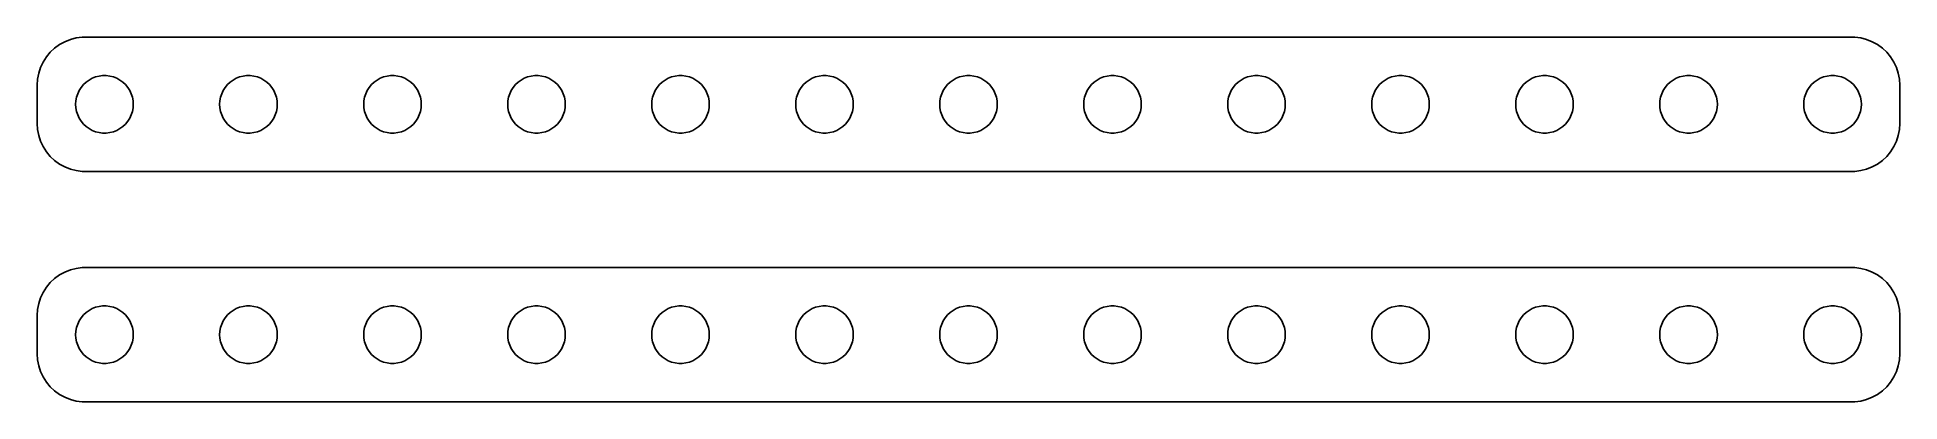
# Model space of a CAD drawing. Header units: metres. Extents: x -97 to 97, y 17 to 55.
import ezdxf

# ---------------------------------------------------------------- set-up
doc = ezdxf.new("R2010")
doc.units = ezdxf.units.M

msp = doc.modelspace()

# ---------------------------------------------------------------- linework, layer by layer
for p, q in [((-94.1289, 54.5241), (-94.6791, 54.2216)), ((-93.5451, 54.7553), (-94.1289, 54.5241)), ((-92.9369, 54.9114), (-93.5451, 54.7553)), ((-92.3139, 54.9901), (-92.9369, 54.9114)), ((92.3139, 54.9901), (-92.3139, 54.9901)), ((92.9369, 54.9114), (92.3139, 54.9901)), ((93.5451, 54.7553), (92.9369, 54.9114)), ((94.1289, 54.5241), (93.5451, 54.7553)), ((94.6791, 54.2216), (94.1289, 54.5241)), ((-96.3815, 52.4088), (-96.6489, 51.8406)), ((-96.0451, 52.9389), (-96.3815, 52.4088)), ((-95.6448, 53.4227), (-96.0451, 52.9389)), ((-95.1871, 53.8526), (-95.6448, 53.4227)), ((-94.6791, 54.2216), (-95.1871, 53.8526)), ((95.1871, 53.8526), (94.6791, 54.2216)), ((95.6448, 53.4227), (95.1871, 53.8526)), ((96.0451, 52.9389), (95.6448, 53.4227)), ((96.3815, 52.4088), (96.0451, 52.9389)), ((96.6489, 51.8406), (96.3815, 52.4088)), ((-96.9606, 50.6267), (-97, 50)), ((-96.8429, 51.2434), (-96.9606, 50.6267)), ((-96.6489, 51.8406), (-96.8429, 51.2434)), ((-91.9123, 50.3115), (-91.6075, 50.533)), ((-91.6075, 50.533), (-91.2773, 50.7145)), ((-91.2773, 50.7145), (-90.927, 50.8532)), ((-90.927, 50.8532), (-90.5621, 50.9469)), ((-90.5621, 50.9469), (-90.1884, 50.9941)), ((-90.1884, 50.9941), (-89.8116, 50.9941)), ((-89.8116, 50.9941), (-89.4379, 50.9469)), ((-89.4379, 50.9469), (-89.073, 50.8532)), ((-89.073, 50.8532), (-88.7227, 50.7145)), ((-88.7227, 50.7145), (-88.3925, 50.533)), ((-88.3925, 50.533), (-88.0877, 50.3115)), ((-76.9123, 50.3115), (-76.6075, 50.533)), ((-76.6075, 50.533), (-76.2773, 50.7145)), ((-76.2773, 50.7145), (-75.927, 50.8532)), ((-75.927, 50.8532), (-75.5621, 50.9469)), ((-75.5621, 50.9469), (-75.1884, 50.9941)), ((-75.1884, 50.9941), (-74.8116, 50.9941)), ((-74.8116, 50.9941), (-74.4379, 50.9469)), ((-74.4379, 50.9469), (-74.073, 50.8532)), ((-74.073, 50.8532), (-73.7227, 50.7145)), ((-73.7227, 50.7145), (-73.3925, 50.533)), ((-73.3925, 50.533), (-73.0877, 50.3115)), ((-61.9123, 50.3115), (-61.6075, 50.533)), ((-61.6075, 50.533), (-61.2773, 50.7145)), ((-61.2773, 50.7145), (-60.927, 50.8532)), ((-60.927, 50.8532), (-60.5621, 50.9469)), ((-60.5621, 50.9469), (-60.1884, 50.9941)), ((-60.1884, 50.9941), (-59.8116, 50.9941)), ((-59.8116, 50.9941), (-59.4379, 50.9469)), ((-59.4379, 50.9469), (-59.0729, 50.8532)), ((-59.0729, 50.8532), (-58.7227, 50.7145)), ((-58.7227, 50.7145), (-58.3925, 50.533)), ((-58.3925, 50.533), (-58.0877, 50.3115)), ((-46.9123, 50.3115), (-46.6075, 50.533)), ((-46.6075, 50.533), (-46.2773, 50.7145)), ((-46.2773, 50.7145), (-45.927, 50.8532)), ((-45.927, 50.8532), (-45.5621, 50.9469)), ((-45.5621, 50.9469), (-45.1884, 50.9941)), ((-45.1884, 50.9941), (-44.8116, 50.9941)), ((-44.8116, 50.9941), (-44.4379, 50.9469)), ((-44.4379, 50.9469), (-44.0729, 50.8532)), ((-44.0729, 50.8532), (-43.7227, 50.7145)), ((-43.7227, 50.7145), (-43.3925, 50.533)), ((-43.3925, 50.533), (-43.0877, 50.3115)), ((-31.9123, 50.3115), (-31.6075, 50.533)), ((-31.6075, 50.533), (-31.2773, 50.7145)), ((-31.2773, 50.7145), (-30.927, 50.8532)), ((-30.927, 50.8532), (-30.5621, 50.9469)), ((-30.5621, 50.9469), (-30.1884, 50.9941)), ((-30.1884, 50.9941), (-29.8116, 50.9941)), ((-29.8116, 50.9941), (-29.4379, 50.9469)), ((-29.4379, 50.9469), (-29.0729, 50.8532)), ((-29.0729, 50.8532), (-28.7227, 50.7145)), ((-28.7227, 50.7145), (-28.3925, 50.533)), ((-28.3925, 50.533), (-28.0877, 50.3115)), ((-16.9123, 50.3115), (-16.6075, 50.533)), ((-16.6075, 50.533), (-16.2773, 50.7145)), ((-16.2773, 50.7145), (-15.927, 50.8532)), ((-15.927, 50.8532), (-15.5621, 50.9469)), ((-15.5621, 50.9469), (-15.1884, 50.9941)), ((-15.1884, 50.9941), (-14.8116, 50.9941)), ((-14.8116, 50.9941), (-14.4379, 50.9469)), ((-14.4379, 50.9469), (-14.0729, 50.8532)), ((-14.0729, 50.8532), (-13.7227, 50.7145)), ((-13.7227, 50.7145), (-13.3925, 50.533)), ((-13.3925, 50.533), (-13.0877, 50.3115)), ((-1.91226, 50.3115), (-1.60747, 50.533)), ((-1.60747, 50.533), (-1.27733, 50.7145)), ((-1.27733, 50.7145), (-0.92705, 50.8532)), ((-0.92705, 50.8532), (-0.56213, 50.9469)), ((-0.56213, 50.9469), (-0.18837, 50.9941)), ((-0.18837, 50.9941), (0.18837, 50.9941)), ((0.18837, 50.9941), (0.56213, 50.9469)), ((0.56213, 50.9469), (0.92705, 50.8532)), ((0.92705, 50.8532), (1.27733, 50.7145)), ((1.27733, 50.7145), (1.60747, 50.533)), ((1.60747, 50.533), (1.91226, 50.3115)), ((13.0877, 50.3115), (13.3925, 50.533)), ((13.3925, 50.533), (13.7227, 50.7145)), ((13.7227, 50.7145), (14.0729, 50.8532)), ((14.0729, 50.8532), (14.4379, 50.9469)), ((14.4379, 50.9469), (14.8116, 50.9941)), ((14.8116, 50.9941), (15.1884, 50.9941)), ((15.1884, 50.9941), (15.5621, 50.9469)), ((15.5621, 50.9469), (15.927, 50.8532)), ((15.927, 50.8532), (16.2773, 50.7145)), ((16.2773, 50.7145), (16.6075, 50.533)), ((16.6075, 50.533), (16.9123, 50.3115)), ((28.0877, 50.3115), (28.3925, 50.533)), ((28.3925, 50.533), (28.7227, 50.7145)), ((28.7227, 50.7145), (29.0729, 50.8532)), ((29.0729, 50.8532), (29.4379, 50.9469)), ((29.4379, 50.9469), (29.8116, 50.9941)), ((29.8116, 50.9941), (30.1884, 50.9941)), ((30.1884, 50.9941), (30.5621, 50.9469)), ((30.5621, 50.9469), (30.927, 50.8532)), ((30.927, 50.8532), (31.2773, 50.7145)), ((31.2773, 50.7145), (31.6075, 50.533)), ((31.6075, 50.533), (31.9123, 50.3115)), ((43.0877, 50.3115), (43.3925, 50.533)), ((43.3925, 50.533), (43.7227, 50.7145)), ((43.7227, 50.7145), (44.0729, 50.8532)), ((44.0729, 50.8532), (44.4379, 50.9469)), ((44.4379, 50.9469), (44.8116, 50.9941)), ((44.8116, 50.9941), (45.1884, 50.9941)), ((45.1884, 50.9941), (45.5621, 50.9469)), ((45.5621, 50.9469), (45.927, 50.8532)), ((45.927, 50.8532), (46.2773, 50.7145)), ((46.2773, 50.7145), (46.6075, 50.533)), ((46.6075, 50.533), (46.9123, 50.3115)), ((58.0877, 50.3115), (58.3925, 50.533)), ((58.3925, 50.533), (58.7227, 50.7145)), ((58.7227, 50.7145), (59.0729, 50.8532)), ((59.0729, 50.8532), (59.4379, 50.9469)), ((59.4379, 50.9469), (59.8116, 50.9941)), ((59.8116, 50.9941), (60.1884, 50.9941)), ((60.1884, 50.9941), (60.5621, 50.9469)), ((60.5621, 50.9469), (60.927, 50.8532)), ((60.927, 50.8532), (61.2773, 50.7145)), ((61.2773, 50.7145), (61.6075, 50.533)), ((61.6075, 50.533), (61.9123, 50.3115)), ((73.0877, 50.3115), (73.3925, 50.533)), ((73.3925, 50.533), (73.7227, 50.7145)), ((73.7227, 50.7145), (74.073, 50.8532)), ((74.073, 50.8532), (74.4379, 50.9469)), ((74.4379, 50.9469), (74.8116, 50.9941)), ((74.8116, 50.9941), (75.1884, 50.9941)), ((75.1884, 50.9941), (75.5621, 50.9469)), ((75.5621, 50.9469), (75.927, 50.8532)), ((75.927, 50.8532), (76.2773, 50.7145)), ((76.2773, 50.7145), (76.6075, 50.533)), ((76.6075, 50.533), (76.9123, 50.3115)), ((88.0877, 50.3115), (88.3925, 50.533)), ((88.3925, 50.533), (88.7227, 50.7145)), ((88.7227, 50.7145), (89.073, 50.8532)), ((89.073, 50.8532), (89.4379, 50.9469)), ((89.4379, 50.9469), (89.8116, 50.9941)), ((89.8116, 50.9941), (90.1884, 50.9941)), ((90.1884, 50.9941), (90.5621, 50.9469)), ((90.5621, 50.9469), (90.927, 50.8532)), ((90.927, 50.8532), (91.2773, 50.7145)), ((91.2773, 50.7145), (91.6075, 50.533)), ((91.6075, 50.533), (91.9123, 50.3115)), ((96.8429, 51.2434), (96.6489, 51.8406)), ((96.9606, 50.6267), (96.8429, 51.2434)), ((97, 50), (96.9606, 50.6267)), ((-97, 50), (-97, 46)), ((-92.9763, 48.376), (-92.9057, 48.7461)), ((-92.9057, 48.7461), (-92.7893, 49.1044)), ((-92.7893, 49.1044), (-92.6289, 49.4453)), ((-92.6289, 49.4453), (-92.427, 49.7634)), ((-92.427, 49.7634), (-92.1869, 50.0536)), ((-92.1869, 50.0536), (-91.9123, 50.3115)), ((-88.0877, 50.3115), (-87.8131, 50.0536)), ((-87.8131, 50.0536), (-87.573, 49.7634)), ((-87.573, 49.7634), (-87.3711, 49.4453)), ((-87.3711, 49.4453), (-87.2107, 49.1044)), ((-87.2107, 49.1044), (-87.0943, 48.7461)), ((-87.0943, 48.7461), (-87.0237, 48.376)), ((-77.9763, 48.376), (-77.9057, 48.7461)), ((-77.9057, 48.7461), (-77.7893, 49.1044)), ((-77.7893, 49.1044), (-77.6289, 49.4453)), ((-77.6289, 49.4453), (-77.427, 49.7634)), ((-77.427, 49.7634), (-77.1869, 50.0536)), ((-77.1869, 50.0536), (-76.9123, 50.3115)), ((-73.0877, 50.3115), (-72.8131, 50.0536)), ((-72.8131, 50.0536), (-72.573, 49.7634)), ((-72.573, 49.7634), (-72.3711, 49.4453)), ((-72.3711, 49.4453), (-72.2107, 49.1044)), ((-72.2107, 49.1044), (-72.0943, 48.7461)), ((-72.0943, 48.7461), (-72.0237, 48.376)), ((-62.9763, 48.376), (-62.9057, 48.7461)), ((-62.9057, 48.7461), (-62.7893, 49.1044)), ((-62.7893, 49.1044), (-62.6289, 49.4453)), ((-62.6289, 49.4453), (-62.427, 49.7634)), ((-62.427, 49.7634), (-62.1869, 50.0536)), ((-62.1869, 50.0536), (-61.9123, 50.3115)), ((-58.0877, 50.3115), (-57.8131, 50.0536)), ((-57.8131, 50.0536), (-57.5729, 49.7634)), ((-57.5729, 49.7634), (-57.3711, 49.4453)), ((-57.3711, 49.4453), (-57.2107, 49.1044)), ((-57.2107, 49.1044), (-57.0942, 48.7461)), ((-57.0942, 48.7461), (-57.0237, 48.376)), ((-47.9763, 48.376), (-47.9057, 48.7461)), ((-47.9057, 48.7461), (-47.7893, 49.1044)), ((-47.7893, 49.1044), (-47.6289, 49.4453)), ((-47.6289, 49.4453), (-47.427, 49.7634)), ((-47.427, 49.7634), (-47.1869, 50.0536)), ((-47.1869, 50.0536), (-46.9123, 50.3115)), ((-43.0877, 50.3115), (-42.8131, 50.0536)), ((-42.8131, 50.0536), (-42.5729, 49.7634)), ((-42.5729, 49.7634), (-42.3711, 49.4453)), ((-42.3711, 49.4453), (-42.2107, 49.1044)), ((-42.2107, 49.1044), (-42.0942, 48.7461)), ((-42.0942, 48.7461), (-42.0237, 48.376)), ((-32.9763, 48.376), (-32.9057, 48.7461)), ((-32.9057, 48.7461), (-32.7893, 49.1044)), ((-32.7893, 49.1044), (-32.6289, 49.4453)), ((-32.6289, 49.4453), (-32.427, 49.7634)), ((-32.427, 49.7634), (-32.1869, 50.0536)), ((-32.1869, 50.0536), (-31.9123, 50.3115)), ((-28.0877, 50.3115), (-27.8131, 50.0536)), ((-27.8131, 50.0536), (-27.5729, 49.7634)), ((-27.5729, 49.7634), (-27.3711, 49.4453)), ((-27.3711, 49.4453), (-27.2107, 49.1044)), ((-27.2107, 49.1044), (-27.0942, 48.7461)), ((-27.0942, 48.7461), (-27.0237, 48.376)), ((-17.9763, 48.376), (-17.9057, 48.7461)), ((-17.9057, 48.7461), (-17.7893, 49.1044)), ((-17.7893, 49.1044), (-17.6289, 49.4453)), ((-17.6289, 49.4453), (-17.427, 49.7634)), ((-17.427, 49.7634), (-17.1869, 50.0536)), ((-17.1869, 50.0536), (-16.9123, 50.3115)), ((-13.0877, 50.3115), (-12.8131, 50.0536)), ((-12.8131, 50.0536), (-12.5729, 49.7634)), ((-12.5729, 49.7634), (-12.3711, 49.4453)), ((-12.3711, 49.4453), (-12.2107, 49.1044)), ((-12.2107, 49.1044), (-12.0942, 48.7461)), ((-12.0942, 48.7461), (-12.0237, 48.376)), ((-2.97633, 48.376), (-2.90575, 48.7461)), ((-2.90575, 48.7461), (-2.78932, 49.1044)), ((-2.78932, 49.1044), (-2.62891, 49.4453)), ((-2.62891, 49.4453), (-2.42705, 49.7634)), ((-2.42705, 49.7634), (-2.1869, 50.0536)), ((-2.1869, 50.0536), (-1.91226, 50.3115)), ((1.91226, 50.3115), (2.1869, 50.0536)), ((2.1869, 50.0536), (2.42705, 49.7634)), ((2.42705, 49.7634), (2.62891, 49.4453)), ((2.62891, 49.4453), (2.78932, 49.1044)), ((2.78932, 49.1044), (2.90575, 48.7461)), ((2.90575, 48.7461), (2.97633, 48.376)), ((12.0237, 48.376), (12.0942, 48.7461)), ((12.0942, 48.7461), (12.2107, 49.1044)), ((12.2107, 49.1044), (12.3711, 49.4453)), ((12.3711, 49.4453), (12.5729, 49.7634)), ((12.5729, 49.7634), (12.8131, 50.0536)), ((12.8131, 50.0536), (13.0877, 50.3115)), ((16.9123, 50.3115), (17.1869, 50.0536)), ((17.1869, 50.0536), (17.427, 49.7634)), ((17.427, 49.7634), (17.6289, 49.4453)), ((17.6289, 49.4453), (17.7893, 49.1044)), ((17.7893, 49.1044), (17.9057, 48.7461)), ((17.9057, 48.7461), (17.9763, 48.376)), ((27.0237, 48.376), (27.0942, 48.7461)), ((27.0942, 48.7461), (27.2107, 49.1044)), ((27.2107, 49.1044), (27.3711, 49.4453)), ((27.3711, 49.4453), (27.5729, 49.7634)), ((27.5729, 49.7634), (27.8131, 50.0536)), ((27.8131, 50.0536), (28.0877, 50.3115)), ((31.9123, 50.3115), (32.1869, 50.0536)), ((32.1869, 50.0536), (32.427, 49.7634)), ((32.427, 49.7634), (32.6289, 49.4453)), ((32.6289, 49.4453), (32.7893, 49.1044)), ((32.7893, 49.1044), (32.9057, 48.7461)), ((32.9057, 48.7461), (32.9763, 48.376)), ((42.0237, 48.376), (42.0942, 48.7461)), ((42.0942, 48.7461), (42.2107, 49.1044)), ((42.2107, 49.1044), (42.3711, 49.4453)), ((42.3711, 49.4453), (42.5729, 49.7634)), ((42.5729, 49.7634), (42.8131, 50.0536)), ((42.8131, 50.0536), (43.0877, 50.3115)), ((46.9123, 50.3115), (47.1869, 50.0536)), ((47.1869, 50.0536), (47.427, 49.7634)), ((47.427, 49.7634), (47.6289, 49.4453)), ((47.6289, 49.4453), (47.7893, 49.1044)), ((47.7893, 49.1044), (47.9057, 48.7461)), ((47.9057, 48.7461), (47.9763, 48.376)), ((57.0237, 48.376), (57.0942, 48.7461)), ((57.0942, 48.7461), (57.2107, 49.1044)), ((57.2107, 49.1044), (57.3711, 49.4453)), ((57.3711, 49.4453), (57.5729, 49.7634)), ((57.5729, 49.7634), (57.8131, 50.0536)), ((57.8131, 50.0536), (58.0877, 50.3115)), ((61.9123, 50.3115), (62.1869, 50.0536)), ((62.1869, 50.0536), (62.427, 49.7634)), ((62.427, 49.7634), (62.6289, 49.4453)), ((62.6289, 49.4453), (62.7893, 49.1044)), ((62.7893, 49.1044), (62.9057, 48.7461)), ((62.9057, 48.7461), (62.9763, 48.376)), ((72.0237, 48.376), (72.0943, 48.7461)), ((72.0943, 48.7461), (72.2107, 49.1044)), ((72.2107, 49.1044), (72.3711, 49.4453)), ((72.3711, 49.4453), (72.573, 49.7634)), ((72.573, 49.7634), (72.8131, 50.0536)), ((72.8131, 50.0536), (73.0877, 50.3115)), ((76.9123, 50.3115), (77.1869, 50.0536)), ((77.1869, 50.0536), (77.427, 49.7634)), ((77.427, 49.7634), (77.6289, 49.4453)), ((77.6289, 49.4453), (77.7893, 49.1044)), ((77.7893, 49.1044), (77.9057, 48.7461)), ((77.9057, 48.7461), (77.9763, 48.376)), ((87.0237, 48.376), (87.0943, 48.7461)), ((87.0943, 48.7461), (87.2107, 49.1044)), ((87.2107, 49.1044), (87.3711, 49.4453)), ((87.3711, 49.4453), (87.573, 49.7634)), ((87.573, 49.7634), (87.8131, 50.0536)), ((87.8131, 50.0536), (88.0877, 50.3115)), ((91.9123, 50.3115), (92.1869, 50.0536)), ((92.1869, 50.0536), (92.427, 49.7634)), ((92.427, 49.7634), (92.6289, 49.4453)), ((92.6289, 49.4453), (92.7893, 49.1044)), ((92.7893, 49.1044), (92.9057, 48.7461)), ((92.9057, 48.7461), (92.9763, 48.376)), ((97, 46), (97, 50)), ((-93, 48), (-92.9763, 48.376)), ((-92.9763, 47.624), (-93, 48)), ((-92.9057, 47.2539), (-92.9763, 47.624)), ((-92.7893, 46.8956), (-92.9057, 47.2539)), ((-92.6289, 46.5547), (-92.7893, 46.8956)), ((-87.2107, 46.8956), (-87.3711, 46.5547)), ((-87.0943, 47.2539), (-87.2107, 46.8956)), ((-87.0237, 47.624), (-87.0943, 47.2539)), ((-87.0237, 48.376), (-87, 48)), ((-87, 48), (-87.0237, 47.624)), ((-78, 48), (-77.9763, 48.376)), ((-77.9763, 47.624), (-78, 48)), ((-77.9057, 47.2539), (-77.9763, 47.624)), ((-77.7893, 46.8956), (-77.9057, 47.2539)), ((-77.6289, 46.5547), (-77.7893, 46.8956)), ((-72.2107, 46.8956), (-72.3711, 46.5547)), ((-72.0943, 47.2539), (-72.2107, 46.8956)), ((-72.0237, 47.624), (-72.0943, 47.2539)), ((-72.0237, 48.376), (-72, 48)), ((-72, 48), (-72.0237, 47.624)), ((-63, 48), (-62.9763, 48.376)), ((-62.9763, 47.624), (-63, 48)), ((-62.9057, 47.2539), (-62.9763, 47.624)), ((-62.7893, 46.8956), (-62.9057, 47.2539)), ((-62.6289, 46.5547), (-62.7893, 46.8956)), ((-57.2107, 46.8956), (-57.3711, 46.5547)), ((-57.0942, 47.2539), (-57.2107, 46.8956)), ((-57.0237, 47.624), (-57.0942, 47.2539)), ((-57.0237, 48.376), (-57, 48)), ((-57, 48), (-57.0237, 47.624)), ((-48, 48), (-47.9763, 48.376)), ((-47.9763, 47.624), (-48, 48)), ((-47.9057, 47.2539), (-47.9763, 47.624)), ((-47.7893, 46.8956), (-47.9057, 47.2539)), ((-47.6289, 46.5547), (-47.7893, 46.8956)), ((-42.2107, 46.8956), (-42.3711, 46.5547)), ((-42.0942, 47.2539), (-42.2107, 46.8956)), ((-42.0237, 47.624), (-42.0942, 47.2539)), ((-42.0237, 48.376), (-42, 48)), ((-42, 48), (-42.0237, 47.624)), ((-33, 48), (-32.9763, 48.376)), ((-32.9763, 47.624), (-33, 48)), ((-32.9057, 47.2539), (-32.9763, 47.624)), ((-32.7893, 46.8956), (-32.9057, 47.2539)), ((-32.6289, 46.5547), (-32.7893, 46.8956)), ((-27.2107, 46.8956), (-27.3711, 46.5547)), ((-27.0942, 47.2539), (-27.2107, 46.8956)), ((-27.0237, 47.624), (-27.0942, 47.2539)), ((-27.0237, 48.376), (-27, 48)), ((-27, 48), (-27.0237, 47.624)), ((-18, 48), (-17.9763, 48.376)), ((-17.9763, 47.624), (-18, 48)), ((-17.9057, 47.2539), (-17.9763, 47.624)), ((-17.7893, 46.8956), (-17.9057, 47.2539)), ((-17.6289, 46.5547), (-17.7893, 46.8956)), ((-12.2107, 46.8956), (-12.3711, 46.5547)), ((-12.0942, 47.2539), (-12.2107, 46.8956)), ((-12.0237, 47.624), (-12.0942, 47.2539)), ((-12.0237, 48.376), (-12, 48)), ((-12, 48), (-12.0237, 47.624)), ((-3, 48), (-2.97633, 48.376)), ((-2.97633, 47.624), (-3, 48)), ((-2.90575, 47.2539), (-2.97633, 47.624)), ((-2.78932, 46.8956), (-2.90575, 47.2539)), ((-2.62891, 46.5547), (-2.78932, 46.8956)), ((2.78932, 46.8956), (2.62891, 46.5547)), ((2.90575, 47.2539), (2.78932, 46.8956)), ((2.97633, 47.624), (2.90575, 47.2539)), ((2.97633, 48.376), (3, 48)), ((3, 48), (2.97633, 47.624)), ((12, 48), (12.0237, 48.376)), ((12.0237, 47.624), (12, 48)), ((12.0942, 47.2539), (12.0237, 47.624)), ((12.2107, 46.8956), (12.0942, 47.2539)), ((12.3711, 46.5547), (12.2107, 46.8956)), ((17.7893, 46.8956), (17.6289, 46.5547)), ((17.9057, 47.2539), (17.7893, 46.8956)), ((17.9763, 47.624), (17.9057, 47.2539)), ((17.9763, 48.376), (18, 48)), ((18, 48), (17.9763, 47.624)), ((27, 48), (27.0237, 48.376)), ((27.0237, 47.624), (27, 48)), ((27.0942, 47.2539), (27.0237, 47.624)), ((27.2107, 46.8956), (27.0942, 47.2539)), ((27.3711, 46.5547), (27.2107, 46.8956)), ((32.7893, 46.8956), (32.6289, 46.5547)), ((32.9057, 47.2539), (32.7893, 46.8956)), ((32.9763, 47.624), (32.9057, 47.2539)), ((32.9763, 48.376), (33, 48)), ((33, 48), (32.9763, 47.624)), ((42, 48), (42.0237, 48.376)), ((42.0237, 47.624), (42, 48)), ((42.0942, 47.2539), (42.0237, 47.624)), ((42.2107, 46.8956), (42.0942, 47.2539)), ((42.3711, 46.5547), (42.2107, 46.8956)), ((47.7893, 46.8956), (47.6289, 46.5547)), ((47.9057, 47.2539), (47.7893, 46.8956)), ((47.9763, 47.624), (47.9057, 47.2539)), ((47.9763, 48.376), (48, 48)), ((48, 48), (47.9763, 47.624)), ((57, 48), (57.0237, 48.376)), ((57.0237, 47.624), (57, 48)), ((57.0942, 47.2539), (57.0237, 47.624)), ((57.2107, 46.8956), (57.0942, 47.2539)), ((57.3711, 46.5547), (57.2107, 46.8956)), ((62.7893, 46.8956), (62.6289, 46.5547)), ((62.9057, 47.2539), (62.7893, 46.8956)), ((62.9763, 47.624), (62.9057, 47.2539)), ((62.9763, 48.376), (63, 48)), ((63, 48), (62.9763, 47.624)), ((72, 48), (72.0237, 48.376)), ((72.0237, 47.624), (72, 48)), ((72.0943, 47.2539), (72.0237, 47.624)), ((72.2107, 46.8956), (72.0943, 47.2539)), ((72.3711, 46.5547), (72.2107, 46.8956)), ((77.7893, 46.8956), (77.6289, 46.5547)), ((77.9057, 47.2539), (77.7893, 46.8956)), ((77.9763, 47.624), (77.9057, 47.2539)), ((77.9763, 48.376), (78, 48)), ((78, 48), (77.9763, 47.624)), ((87, 48), (87.0237, 48.376)), ((87.0237, 47.624), (87, 48)), ((87.0943, 47.2539), (87.0237, 47.624)), ((87.2107, 46.8956), (87.0943, 47.2539)), ((87.3711, 46.5547), (87.2107, 46.8956)), ((92.7893, 46.8956), (92.6289, 46.5547)), ((92.9057, 47.2539), (92.7893, 46.8956)), ((92.9763, 47.624), (92.9057, 47.2539)), ((92.9763, 48.376), (93, 48)), ((93, 48), (92.9763, 47.624)), ((-97, 46), (-96.9606, 45.3733)), ((-96.9606, 45.3733), (-96.8429, 44.7566)), ((-96.8429, 44.7566), (-96.6489, 44.1594)), ((-92.427, 46.2366), (-92.6289, 46.5547)), ((-92.1869, 45.9464), (-92.427, 46.2366)), ((-91.9123, 45.6885), (-92.1869, 45.9464)), ((-91.6075, 45.467), (-91.9123, 45.6885)), ((-91.2773, 45.2855), (-91.6075, 45.467)), ((-90.927, 45.1468), (-91.2773, 45.2855)), ((-90.5621, 45.0531), (-90.927, 45.1468)), ((-90.1884, 45.0059), (-90.5621, 45.0531)), ((-89.8116, 45.0059), (-90.1884, 45.0059)), ((-89.4379, 45.0531), (-89.8116, 45.0059)), ((-89.073, 45.1468), (-89.4379, 45.0531)), ((-88.7227, 45.2855), (-89.073, 45.1468)), ((-88.3925, 45.467), (-88.7227, 45.2855)), ((-88.0877, 45.6885), (-88.3925, 45.467)), ((-87.8131, 45.9464), (-88.0877, 45.6885)), ((-87.573, 46.2366), (-87.8131, 45.9464)), ((-87.3711, 46.5547), (-87.573, 46.2366)), ((-77.427, 46.2366), (-77.6289, 46.5547)), ((-77.1869, 45.9464), (-77.427, 46.2366)), ((-76.9123, 45.6885), (-77.1869, 45.9464)), ((-76.6075, 45.467), (-76.9123, 45.6885)), ((-76.2773, 45.2855), (-76.6075, 45.467)), ((-75.927, 45.1468), (-76.2773, 45.2855)), ((-75.5621, 45.0531), (-75.927, 45.1468)), ((-75.1884, 45.0059), (-75.5621, 45.0531)), ((-74.8116, 45.0059), (-75.1884, 45.0059)), ((-74.4379, 45.0531), (-74.8116, 45.0059)), ((-74.073, 45.1468), (-74.4379, 45.0531)), ((-73.7227, 45.2855), (-74.073, 45.1468)), ((-73.3925, 45.467), (-73.7227, 45.2855)), ((-73.0877, 45.6885), (-73.3925, 45.467)), ((-72.8131, 45.9464), (-73.0877, 45.6885)), ((-72.573, 46.2366), (-72.8131, 45.9464)), ((-72.3711, 46.5547), (-72.573, 46.2366)), ((-62.427, 46.2366), (-62.6289, 46.5547)), ((-62.1869, 45.9464), (-62.427, 46.2366)), ((-61.9123, 45.6885), (-62.1869, 45.9464)), ((-61.6075, 45.467), (-61.9123, 45.6885)), ((-61.2773, 45.2855), (-61.6075, 45.467)), ((-60.927, 45.1468), (-61.2773, 45.2855)), ((-60.5621, 45.0531), (-60.927, 45.1468)), ((-60.1884, 45.0059), (-60.5621, 45.0531)), ((-59.8116, 45.0059), (-60.1884, 45.0059)), ((-59.4379, 45.0531), (-59.8116, 45.0059)), ((-59.0729, 45.1468), (-59.4379, 45.0531)), ((-58.7227, 45.2855), (-59.0729, 45.1468)), ((-58.3925, 45.467), (-58.7227, 45.2855)), ((-58.0877, 45.6885), (-58.3925, 45.467)), ((-57.8131, 45.9464), (-58.0877, 45.6885)), ((-57.5729, 46.2366), (-57.8131, 45.9464)), ((-57.3711, 46.5547), (-57.5729, 46.2366)), ((-47.427, 46.2366), (-47.6289, 46.5547)), ((-47.1869, 45.9464), (-47.427, 46.2366)), ((-46.9123, 45.6885), (-47.1869, 45.9464)), ((-46.6075, 45.467), (-46.9123, 45.6885)), ((-46.2773, 45.2855), (-46.6075, 45.467)), ((-45.927, 45.1468), (-46.2773, 45.2855)), ((-45.5621, 45.0531), (-45.927, 45.1468)), ((-45.1884, 45.0059), (-45.5621, 45.0531)), ((-44.8116, 45.0059), (-45.1884, 45.0059)), ((-44.4379, 45.0531), (-44.8116, 45.0059)), ((-44.0729, 45.1468), (-44.4379, 45.0531)), ((-43.7227, 45.2855), (-44.0729, 45.1468)), ((-43.3925, 45.467), (-43.7227, 45.2855)), ((-43.0877, 45.6885), (-43.3925, 45.467)), ((-42.8131, 45.9464), (-43.0877, 45.6885)), ((-42.5729, 46.2366), (-42.8131, 45.9464)), ((-42.3711, 46.5547), (-42.5729, 46.2366)), ((-32.427, 46.2366), (-32.6289, 46.5547)), ((-32.1869, 45.9464), (-32.427, 46.2366)), ((-31.9123, 45.6885), (-32.1869, 45.9464)), ((-31.6075, 45.467), (-31.9123, 45.6885)), ((-31.2773, 45.2855), (-31.6075, 45.467)), ((-30.927, 45.1468), (-31.2773, 45.2855)), ((-30.5621, 45.0531), (-30.927, 45.1468)), ((-30.1884, 45.0059), (-30.5621, 45.0531)), ((-29.8116, 45.0059), (-30.1884, 45.0059)), ((-29.4379, 45.0531), (-29.8116, 45.0059)), ((-29.0729, 45.1468), (-29.4379, 45.0531)), ((-28.7227, 45.2855), (-29.0729, 45.1468)), ((-28.3925, 45.467), (-28.7227, 45.2855)), ((-28.0877, 45.6885), (-28.3925, 45.467)), ((-27.8131, 45.9464), (-28.0877, 45.6885)), ((-27.5729, 46.2366), (-27.8131, 45.9464)), ((-27.3711, 46.5547), (-27.5729, 46.2366)), ((-17.427, 46.2366), (-17.6289, 46.5547)), ((-17.1869, 45.9464), (-17.427, 46.2366)), ((-16.9123, 45.6885), (-17.1869, 45.9464)), ((-16.6075, 45.467), (-16.9123, 45.6885)), ((-16.2773, 45.2855), (-16.6075, 45.467)), ((-15.927, 45.1468), (-16.2773, 45.2855)), ((-15.5621, 45.0531), (-15.927, 45.1468)), ((-15.1884, 45.0059), (-15.5621, 45.0531)), ((-14.8116, 45.0059), (-15.1884, 45.0059)), ((-14.4379, 45.0531), (-14.8116, 45.0059)), ((-14.0729, 45.1468), (-14.4379, 45.0531)), ((-13.7227, 45.2855), (-14.0729, 45.1468)), ((-13.3925, 45.467), (-13.7227, 45.2855)), ((-13.0877, 45.6885), (-13.3925, 45.467)), ((-12.8131, 45.9464), (-13.0877, 45.6885)), ((-12.5729, 46.2366), (-12.8131, 45.9464)), ((-12.3711, 46.5547), (-12.5729, 46.2366)), ((-2.42705, 46.2366), (-2.62891, 46.5547)), ((-2.1869, 45.9464), (-2.42705, 46.2366)), ((-1.91226, 45.6885), (-2.1869, 45.9464)), ((-1.60747, 45.467), (-1.91226, 45.6885)), ((-1.27733, 45.2855), (-1.60747, 45.467)), ((-0.92705, 45.1468), (-1.27733, 45.2855)), ((-0.56213, 45.0531), (-0.92705, 45.1468)), ((-0.18837, 45.0059), (-0.56213, 45.0531)), ((0.18837, 45.0059), (-0.18837, 45.0059)), ((0.56213, 45.0531), (0.18837, 45.0059)), ((0.92705, 45.1468), (0.56213, 45.0531)), ((1.27733, 45.2855), (0.92705, 45.1468)), ((1.60747, 45.467), (1.27733, 45.2855)), ((1.91226, 45.6885), (1.60747, 45.467)), ((2.1869, 45.9464), (1.91226, 45.6885)), ((2.42705, 46.2366), (2.1869, 45.9464)), ((2.62891, 46.5547), (2.42705, 46.2366)), ((12.5729, 46.2366), (12.3711, 46.5547)), ((12.8131, 45.9464), (12.5729, 46.2366)), ((13.0877, 45.6885), (12.8131, 45.9464)), ((13.3925, 45.467), (13.0877, 45.6885)), ((13.7227, 45.2855), (13.3925, 45.467)), ((14.0729, 45.1468), (13.7227, 45.2855)), ((14.4379, 45.0531), (14.0729, 45.1468)), ((14.8116, 45.0059), (14.4379, 45.0531)), ((15.1884, 45.0059), (14.8116, 45.0059)), ((15.5621, 45.0531), (15.1884, 45.0059)), ((15.927, 45.1468), (15.5621, 45.0531)), ((16.2773, 45.2855), (15.927, 45.1468)), ((16.6075, 45.467), (16.2773, 45.2855)), ((16.9123, 45.6885), (16.6075, 45.467)), ((17.1869, 45.9464), (16.9123, 45.6885)), ((17.427, 46.2366), (17.1869, 45.9464)), ((17.6289, 46.5547), (17.427, 46.2366)), ((27.5729, 46.2366), (27.3711, 46.5547)), ((27.8131, 45.9464), (27.5729, 46.2366)), ((28.0877, 45.6885), (27.8131, 45.9464)), ((28.3925, 45.467), (28.0877, 45.6885)), ((28.7227, 45.2855), (28.3925, 45.467)), ((29.0729, 45.1468), (28.7227, 45.2855)), ((29.4379, 45.0531), (29.0729, 45.1468)), ((29.8116, 45.0059), (29.4379, 45.0531)), ((30.1884, 45.0059), (29.8116, 45.0059)), ((30.5621, 45.0531), (30.1884, 45.0059)), ((30.927, 45.1468), (30.5621, 45.0531)), ((31.2773, 45.2855), (30.927, 45.1468)), ((31.6075, 45.467), (31.2773, 45.2855)), ((31.9123, 45.6885), (31.6075, 45.467)), ((32.1869, 45.9464), (31.9123, 45.6885)), ((32.427, 46.2366), (32.1869, 45.9464)), ((32.6289, 46.5547), (32.427, 46.2366)), ((42.5729, 46.2366), (42.3711, 46.5547)), ((42.8131, 45.9464), (42.5729, 46.2366)), ((43.0877, 45.6885), (42.8131, 45.9464)), ((43.3925, 45.467), (43.0877, 45.6885)), ((43.7227, 45.2855), (43.3925, 45.467)), ((44.0729, 45.1468), (43.7227, 45.2855)), ((44.4379, 45.0531), (44.0729, 45.1468)), ((44.8116, 45.0059), (44.4379, 45.0531)), ((45.1884, 45.0059), (44.8116, 45.0059)), ((45.5621, 45.0531), (45.1884, 45.0059)), ((45.927, 45.1468), (45.5621, 45.0531)), ((46.2773, 45.2855), (45.927, 45.1468)), ((46.6075, 45.467), (46.2773, 45.2855)), ((46.9123, 45.6885), (46.6075, 45.467)), ((47.1869, 45.9464), (46.9123, 45.6885)), ((47.427, 46.2366), (47.1869, 45.9464)), ((47.6289, 46.5547), (47.427, 46.2366)), ((57.5729, 46.2366), (57.3711, 46.5547)), ((57.8131, 45.9464), (57.5729, 46.2366)), ((58.0877, 45.6885), (57.8131, 45.9464)), ((58.3925, 45.467), (58.0877, 45.6885)), ((58.7227, 45.2855), (58.3925, 45.467)), ((59.0729, 45.1468), (58.7227, 45.2855)), ((59.4379, 45.0531), (59.0729, 45.1468)), ((59.8116, 45.0059), (59.4379, 45.0531)), ((60.1884, 45.0059), (59.8116, 45.0059)), ((60.5621, 45.0531), (60.1884, 45.0059)), ((60.927, 45.1468), (60.5621, 45.0531)), ((61.2773, 45.2855), (60.927, 45.1468)), ((61.6075, 45.467), (61.2773, 45.2855)), ((61.9123, 45.6885), (61.6075, 45.467)), ((62.1869, 45.9464), (61.9123, 45.6885)), ((62.427, 46.2366), (62.1869, 45.9464)), ((62.6289, 46.5547), (62.427, 46.2366)), ((72.573, 46.2366), (72.3711, 46.5547)), ((72.8131, 45.9464), (72.573, 46.2366)), ((73.0877, 45.6885), (72.8131, 45.9464)), ((73.3925, 45.467), (73.0877, 45.6885)), ((73.7227, 45.2855), (73.3925, 45.467)), ((74.073, 45.1468), (73.7227, 45.2855)), ((74.4379, 45.0531), (74.073, 45.1468)), ((74.8116, 45.0059), (74.4379, 45.0531)), ((75.1884, 45.0059), (74.8116, 45.0059)), ((75.5621, 45.0531), (75.1884, 45.0059)), ((75.927, 45.1468), (75.5621, 45.0531)), ((76.2773, 45.2855), (75.927, 45.1468)), ((76.6075, 45.467), (76.2773, 45.2855)), ((76.9123, 45.6885), (76.6075, 45.467)), ((77.1869, 45.9464), (76.9123, 45.6885)), ((77.427, 46.2366), (77.1869, 45.9464)), ((77.6289, 46.5547), (77.427, 46.2366)), ((87.573, 46.2366), (87.3711, 46.5547)), ((87.8131, 45.9464), (87.573, 46.2366)), ((88.0877, 45.6885), (87.8131, 45.9464)), ((88.3925, 45.467), (88.0877, 45.6885)), ((88.7227, 45.2855), (88.3925, 45.467)), ((89.073, 45.1468), (88.7227, 45.2855)), ((89.4379, 45.0531), (89.073, 45.1468)), ((89.8116, 45.0059), (89.4379, 45.0531)), ((90.1884, 45.0059), (89.8116, 45.0059)), ((90.5621, 45.0531), (90.1884, 45.0059)), ((90.927, 45.1468), (90.5621, 45.0531)), ((91.2773, 45.2855), (90.927, 45.1468)), ((91.6075, 45.467), (91.2773, 45.2855)), ((91.9123, 45.6885), (91.6075, 45.467)), ((92.1869, 45.9464), (91.9123, 45.6885)), ((92.427, 46.2366), (92.1869, 45.9464)), ((92.6289, 46.5547), (92.427, 46.2366)), ((96.6489, 44.1594), (96.8429, 44.7566)), ((96.8429, 44.7566), (96.9606, 45.3733)), ((96.9606, 45.3733), (97, 46)), ((-96.6489, 44.1594), (-96.3815, 43.5912)), ((-96.3815, 43.5912), (-96.0451, 43.0611)), ((-96.0451, 43.0611), (-95.6448, 42.5773)), ((95.6448, 42.5773), (96.0451, 43.0611)), ((96.0451, 43.0611), (96.3815, 43.5912)), ((96.3815, 43.5912), (96.6489, 44.1594)), ((-95.6448, 42.5773), (-95.1871, 42.1474)), ((-95.1871, 42.1474), (-94.6791, 41.7784)), ((-94.6791, 41.7784), (-94.1289, 41.4759)), ((-94.1289, 41.4759), (-93.5451, 41.2447)), ((-93.5451, 41.2447), (-92.9369, 41.0886)), ((-92.9369, 41.0886), (-92.3139, 41.0099)), ((-92.3139, 41.0099), (92.3139, 41.0099)), ((92.3139, 41.0099), (92.9369, 41.0886)), ((92.9369, 41.0886), (93.5451, 41.2447)), ((93.5451, 41.2447), (94.1289, 41.4759)), ((94.1289, 41.4759), (94.6791, 41.7784)), ((94.6791, 41.7784), (95.1871, 42.1474)), ((95.1871, 42.1474), (95.6448, 42.5773)), ((-95.6448, 29.4227), (-96.0451, 28.9389)), ((-95.1871, 29.8526), (-95.6448, 29.4227)), ((-94.6791, 30.2216), (-95.1871, 29.8526)), ((-94.1289, 30.5241), (-94.6791, 30.2216)), ((-93.5451, 30.7553), (-94.1289, 30.5241)), ((-92.9369, 30.9114), (-93.5451, 30.7553)), ((-92.3139, 30.9901), (-92.9369, 30.9114)), ((92.3139, 30.9901), (-92.3139, 30.9901)), ((92.9369, 30.9114), (92.3139, 30.9901)), ((93.5451, 30.7553), (92.9369, 30.9114)), ((94.1289, 30.5241), (93.5451, 30.7553)), ((94.6791, 30.2216), (94.1289, 30.5241)), ((95.1871, 29.8526), (94.6791, 30.2216)), ((95.6448, 29.4227), (95.1871, 29.8526)), ((96.0451, 28.9389), (95.6448, 29.4227)), ((-96.8429, 27.2434), (-96.9606, 26.6267)), ((-96.6489, 27.8406), (-96.8429, 27.2434)), ((-96.3815, 28.4088), (-96.6489, 27.8406)), ((-96.0451, 28.9389), (-96.3815, 28.4088)), ((96.3815, 28.4088), (96.0451, 28.9389)), ((96.6489, 27.8406), (96.3815, 28.4088)), ((96.8429, 27.2434), (96.6489, 27.8406)), ((96.9606, 26.6267), (96.8429, 27.2434)), ((-96.9606, 26.6267), (-97, 26)), ((-97, 26), (-97, 22)), ((-92.7893, 25.1044), (-92.6289, 25.4453)), ((-92.6289, 25.4453), (-92.427, 25.7634)), ((-92.427, 25.7634), (-92.1869, 26.0536)), ((-92.1869, 26.0536), (-91.9123, 26.3115)), ((-91.9123, 26.3115), (-91.6075, 26.533)), ((-91.6075, 26.533), (-91.2773, 26.7145)), ((-91.2773, 26.7145), (-90.927, 26.8532)), ((-90.927, 26.8532), (-90.5621, 26.9469)), ((-90.5621, 26.9469), (-90.1884, 26.9941)), ((-90.1884, 26.9941), (-89.8116, 26.9941)), ((-89.8116, 26.9941), (-89.4379, 26.9469)), ((-89.4379, 26.9469), (-89.073, 26.8532)), ((-89.073, 26.8532), (-88.7227, 26.7145)), ((-88.7227, 26.7145), (-88.3925, 26.533)), ((-88.3925, 26.533), (-88.0877, 26.3115)), ((-88.0877, 26.3115), (-87.8131, 26.0536)), ((-87.8131, 26.0536), (-87.573, 25.7634)), ((-87.573, 25.7634), (-87.3711, 25.4453)), ((-87.3711, 25.4453), (-87.2107, 25.1044)), ((-77.7893, 25.1044), (-77.6289, 25.4453)), ((-77.6289, 25.4453), (-77.427, 25.7634)), ((-77.427, 25.7634), (-77.1869, 26.0536)), ((-77.1869, 26.0536), (-76.9123, 26.3115)), ((-76.9123, 26.3115), (-76.6075, 26.533)), ((-76.6075, 26.533), (-76.2773, 26.7145)), ((-76.2773, 26.7145), (-75.927, 26.8532)), ((-75.927, 26.8532), (-75.5621, 26.9469)), ((-75.5621, 26.9469), (-75.1884, 26.9941)), ((-75.1884, 26.9941), (-74.8116, 26.9941)), ((-74.8116, 26.9941), (-74.4379, 26.9469)), ((-74.4379, 26.9469), (-74.073, 26.8532)), ((-74.073, 26.8532), (-73.7227, 26.7145)), ((-73.7227, 26.7145), (-73.3925, 26.533)), ((-73.3925, 26.533), (-73.0877, 26.3115)), ((-73.0877, 26.3115), (-72.8131, 26.0536)), ((-72.8131, 26.0536), (-72.573, 25.7634)), ((-72.573, 25.7634), (-72.3711, 25.4453)), ((-72.3711, 25.4453), (-72.2107, 25.1044)), ((-62.7893, 25.1044), (-62.6289, 25.4453)), ((-62.6289, 25.4453), (-62.427, 25.7634)), ((-62.427, 25.7634), (-62.1869, 26.0536)), ((-62.1869, 26.0536), (-61.9123, 26.3115)), ((-61.9123, 26.3115), (-61.6075, 26.533)), ((-61.6075, 26.533), (-61.2773, 26.7145)), ((-61.2773, 26.7145), (-60.927, 26.8532)), ((-60.927, 26.8532), (-60.5621, 26.9469)), ((-60.5621, 26.9469), (-60.1884, 26.9941)), ((-60.1884, 26.9941), (-59.8116, 26.9941)), ((-59.8116, 26.9941), (-59.4379, 26.9469)), ((-59.4379, 26.9469), (-59.0729, 26.8532)), ((-59.0729, 26.8532), (-58.7227, 26.7145)), ((-58.7227, 26.7145), (-58.3925, 26.533)), ((-58.3925, 26.533), (-58.0877, 26.3115)), ((-58.0877, 26.3115), (-57.8131, 26.0536)), ((-57.8131, 26.0536), (-57.5729, 25.7634)), ((-57.5729, 25.7634), (-57.3711, 25.4453)), ((-57.3711, 25.4453), (-57.2107, 25.1044)), ((-47.7893, 25.1044), (-47.6289, 25.4453)), ((-47.6289, 25.4453), (-47.427, 25.7634)), ((-47.427, 25.7634), (-47.1869, 26.0536)), ((-47.1869, 26.0536), (-46.9123, 26.3115)), ((-46.9123, 26.3115), (-46.6075, 26.533)), ((-46.6075, 26.533), (-46.2773, 26.7145)), ((-46.2773, 26.7145), (-45.927, 26.8532)), ((-45.927, 26.8532), (-45.5621, 26.9469)), ((-45.5621, 26.9469), (-45.1884, 26.9941)), ((-45.1884, 26.9941), (-44.8116, 26.9941)), ((-44.8116, 26.9941), (-44.4379, 26.9469)), ((-44.4379, 26.9469), (-44.0729, 26.8532)), ((-44.0729, 26.8532), (-43.7227, 26.7145)), ((-43.7227, 26.7145), (-43.3925, 26.533)), ((-43.3925, 26.533), (-43.0877, 26.3115)), ((-43.0877, 26.3115), (-42.8131, 26.0536)), ((-42.8131, 26.0536), (-42.5729, 25.7634)), ((-42.5729, 25.7634), (-42.3711, 25.4453)), ((-42.3711, 25.4453), (-42.2107, 25.1044)), ((-32.7893, 25.1044), (-32.6289, 25.4453)), ((-32.6289, 25.4453), (-32.427, 25.7634)), ((-32.427, 25.7634), (-32.1869, 26.0536)), ((-32.1869, 26.0536), (-31.9123, 26.3115)), ((-31.9123, 26.3115), (-31.6075, 26.533)), ((-31.6075, 26.533), (-31.2773, 26.7145)), ((-31.2773, 26.7145), (-30.927, 26.8532)), ((-30.927, 26.8532), (-30.5621, 26.9469)), ((-30.5621, 26.9469), (-30.1884, 26.9941)), ((-30.1884, 26.9941), (-29.8116, 26.9941)), ((-29.8116, 26.9941), (-29.4379, 26.9469)), ((-29.4379, 26.9469), (-29.0729, 26.8532)), ((-29.0729, 26.8532), (-28.7227, 26.7145)), ((-28.7227, 26.7145), (-28.3925, 26.533)), ((-28.3925, 26.533), (-28.0877, 26.3115)), ((-28.0877, 26.3115), (-27.8131, 26.0536)), ((-27.8131, 26.0536), (-27.5729, 25.7634)), ((-27.5729, 25.7634), (-27.3711, 25.4453)), ((-27.3711, 25.4453), (-27.2107, 25.1044)), ((-17.7893, 25.1044), (-17.6289, 25.4453)), ((-17.6289, 25.4453), (-17.427, 25.7634)), ((-17.427, 25.7634), (-17.1869, 26.0536)), ((-17.1869, 26.0536), (-16.9123, 26.3115)), ((-16.9123, 26.3115), (-16.6075, 26.533)), ((-16.6075, 26.533), (-16.2773, 26.7145)), ((-16.2773, 26.7145), (-15.927, 26.8532)), ((-15.927, 26.8532), (-15.5621, 26.9469)), ((-15.5621, 26.9469), (-15.1884, 26.9941)), ((-15.1884, 26.9941), (-14.8116, 26.9941)), ((-14.8116, 26.9941), (-14.4379, 26.9469)), ((-14.4379, 26.9469), (-14.0729, 26.8532)), ((-14.0729, 26.8532), (-13.7227, 26.7145)), ((-13.7227, 26.7145), (-13.3925, 26.533)), ((-13.3925, 26.533), (-13.0877, 26.3115)), ((-13.0877, 26.3115), (-12.8131, 26.0536)), ((-12.8131, 26.0536), (-12.5729, 25.7634)), ((-12.5729, 25.7634), (-12.3711, 25.4453)), ((-12.3711, 25.4453), (-12.2107, 25.1044)), ((-2.78932, 25.1044), (-2.62891, 25.4453)), ((-2.62891, 25.4453), (-2.42705, 25.7634)), ((-2.42705, 25.7634), (-2.1869, 26.0536)), ((-2.1869, 26.0536), (-1.91226, 26.3115)), ((-1.91226, 26.3115), (-1.60747, 26.533)), ((-1.60747, 26.533), (-1.27733, 26.7145)), ((-1.27733, 26.7145), (-0.92705, 26.8532)), ((-0.92705, 26.8532), (-0.56213, 26.9469)), ((-0.56213, 26.9469), (-0.18837, 26.9941)), ((-0.18837, 26.9941), (0.18837, 26.9941)), ((0.18837, 26.9941), (0.56213, 26.9469)), ((0.56213, 26.9469), (0.92705, 26.8532)), ((0.92705, 26.8532), (1.27733, 26.7145)), ((1.27733, 26.7145), (1.60747, 26.533)), ((1.60747, 26.533), (1.91226, 26.3115)), ((1.91226, 26.3115), (2.1869, 26.0536)), ((2.1869, 26.0536), (2.42705, 25.7634)), ((2.42705, 25.7634), (2.62891, 25.4453)), ((2.62891, 25.4453), (2.78932, 25.1044)), ((12.2107, 25.1044), (12.3711, 25.4453)), ((12.3711, 25.4453), (12.5729, 25.7634)), ((12.5729, 25.7634), (12.8131, 26.0536)), ((12.8131, 26.0536), (13.0877, 26.3115)), ((13.0877, 26.3115), (13.3925, 26.533)), ((13.3925, 26.533), (13.7227, 26.7145)), ((13.7227, 26.7145), (14.0729, 26.8532)), ((14.0729, 26.8532), (14.4379, 26.9469)), ((14.4379, 26.9469), (14.8116, 26.9941)), ((14.8116, 26.9941), (15.1884, 26.9941)), ((15.1884, 26.9941), (15.5621, 26.9469)), ((15.5621, 26.9469), (15.927, 26.8532)), ((15.927, 26.8532), (16.2773, 26.7145)), ((16.2773, 26.7145), (16.6075, 26.533)), ((16.6075, 26.533), (16.9123, 26.3115)), ((16.9123, 26.3115), (17.1869, 26.0536)), ((17.1869, 26.0536), (17.427, 25.7634)), ((17.427, 25.7634), (17.6289, 25.4453)), ((17.6289, 25.4453), (17.7893, 25.1044)), ((27.2107, 25.1044), (27.3711, 25.4453)), ((27.3711, 25.4453), (27.5729, 25.7634)), ((27.5729, 25.7634), (27.8131, 26.0536)), ((27.8131, 26.0536), (28.0877, 26.3115)), ((28.0877, 26.3115), (28.3925, 26.533)), ((28.3925, 26.533), (28.7227, 26.7145)), ((28.7227, 26.7145), (29.0729, 26.8532)), ((29.0729, 26.8532), (29.4379, 26.9469)), ((29.4379, 26.9469), (29.8116, 26.9941)), ((29.8116, 26.9941), (30.1884, 26.9941)), ((30.1884, 26.9941), (30.5621, 26.9469)), ((30.5621, 26.9469), (30.927, 26.8532)), ((30.927, 26.8532), (31.2773, 26.7145)), ((31.2773, 26.7145), (31.6075, 26.533)), ((31.6075, 26.533), (31.9123, 26.3115)), ((31.9123, 26.3115), (32.1869, 26.0536)), ((32.1869, 26.0536), (32.427, 25.7634)), ((32.427, 25.7634), (32.6289, 25.4453)), ((32.6289, 25.4453), (32.7893, 25.1044)), ((42.2107, 25.1044), (42.3711, 25.4453)), ((42.3711, 25.4453), (42.5729, 25.7634)), ((42.5729, 25.7634), (42.8131, 26.0536)), ((42.8131, 26.0536), (43.0877, 26.3115)), ((43.0877, 26.3115), (43.3925, 26.533)), ((43.3925, 26.533), (43.7227, 26.7145)), ((43.7227, 26.7145), (44.0729, 26.8532)), ((44.0729, 26.8532), (44.4379, 26.9469)), ((44.4379, 26.9469), (44.8116, 26.9941)), ((44.8116, 26.9941), (45.1884, 26.9941)), ((45.1884, 26.9941), (45.5621, 26.9469)), ((45.5621, 26.9469), (45.927, 26.8532)), ((45.927, 26.8532), (46.2773, 26.7145)), ((46.2773, 26.7145), (46.6075, 26.533)), ((46.6075, 26.533), (46.9123, 26.3115)), ((46.9123, 26.3115), (47.1869, 26.0536)), ((47.1869, 26.0536), (47.427, 25.7634)), ((47.427, 25.7634), (47.6289, 25.4453)), ((47.6289, 25.4453), (47.7893, 25.1044)), ((57.2107, 25.1044), (57.3711, 25.4453)), ((57.3711, 25.4453), (57.5729, 25.7634)), ((57.5729, 25.7634), (57.8131, 26.0536)), ((57.8131, 26.0536), (58.0877, 26.3115)), ((58.0877, 26.3115), (58.3925, 26.533)), ((58.3925, 26.533), (58.7227, 26.7145)), ((58.7227, 26.7145), (59.0729, 26.8532)), ((59.0729, 26.8532), (59.4379, 26.9469)), ((59.4379, 26.9469), (59.8116, 26.9941)), ((59.8116, 26.9941), (60.1884, 26.9941)), ((60.1884, 26.9941), (60.5621, 26.9469)), ((60.5621, 26.9469), (60.927, 26.8532)), ((60.927, 26.8532), (61.2773, 26.7145)), ((61.2773, 26.7145), (61.6075, 26.533)), ((61.6075, 26.533), (61.9123, 26.3115)), ((61.9123, 26.3115), (62.1869, 26.0536)), ((62.1869, 26.0536), (62.427, 25.7634)), ((62.427, 25.7634), (62.6289, 25.4453)), ((62.6289, 25.4453), (62.7893, 25.1044)), ((72.2107, 25.1044), (72.3711, 25.4453)), ((72.3711, 25.4453), (72.573, 25.7634)), ((72.573, 25.7634), (72.8131, 26.0536)), ((72.8131, 26.0536), (73.0877, 26.3115)), ((73.0877, 26.3115), (73.3925, 26.533)), ((73.3925, 26.533), (73.7227, 26.7145)), ((73.7227, 26.7145), (74.073, 26.8532)), ((74.073, 26.8532), (74.4379, 26.9469)), ((74.4379, 26.9469), (74.8116, 26.9941)), ((74.8116, 26.9941), (75.1884, 26.9941)), ((75.1884, 26.9941), (75.5621, 26.9469)), ((75.5621, 26.9469), (75.927, 26.8532)), ((75.927, 26.8532), (76.2773, 26.7145)), ((76.2773, 26.7145), (76.6075, 26.533)), ((76.6075, 26.533), (76.9123, 26.3115)), ((76.9123, 26.3115), (77.1869, 26.0536)), ((77.1869, 26.0536), (77.427, 25.7634)), ((77.427, 25.7634), (77.6289, 25.4453)), ((77.6289, 25.4453), (77.7893, 25.1044)), ((87.2107, 25.1044), (87.3711, 25.4453)), ((87.3711, 25.4453), (87.573, 25.7634)), ((87.573, 25.7634), (87.8131, 26.0536)), ((87.8131, 26.0536), (88.0877, 26.3115)), ((88.0877, 26.3115), (88.3925, 26.533)), ((88.3925, 26.533), (88.7227, 26.7145)), ((88.7227, 26.7145), (89.073, 26.8532)), ((89.073, 26.8532), (89.4379, 26.9469)), ((89.4379, 26.9469), (89.8116, 26.9941)), ((89.8116, 26.9941), (90.1884, 26.9941)), ((90.1884, 26.9941), (90.5621, 26.9469)), ((90.5621, 26.9469), (90.927, 26.8532)), ((90.927, 26.8532), (91.2773, 26.7145)), ((91.2773, 26.7145), (91.6075, 26.533)), ((91.6075, 26.533), (91.9123, 26.3115)), ((91.9123, 26.3115), (92.1869, 26.0536)), ((92.1869, 26.0536), (92.427, 25.7634)), ((92.427, 25.7634), (92.6289, 25.4453)), ((92.6289, 25.4453), (92.7893, 25.1044)), ((97, 26), (96.9606, 26.6267)), ((97, 22), (97, 26)), ((-93, 24), (-92.9763, 24.376)), ((-92.9763, 23.624), (-93, 24)), ((-92.9763, 24.376), (-92.9057, 24.7461)), ((-92.9057, 23.2539), (-92.9763, 23.624)), ((-92.9057, 24.7461), (-92.7893, 25.1044)), ((-87.2107, 25.1044), (-87.0943, 24.7461)), ((-87.0943, 24.7461), (-87.0237, 24.376)), ((-87.0237, 23.624), (-87.0943, 23.2539)), ((-87.0237, 24.376), (-87, 24)), ((-87, 24), (-87.0237, 23.624)), ((-78, 24), (-77.9763, 24.376)), ((-77.9763, 23.624), (-78, 24)), ((-77.9763, 24.376), (-77.9057, 24.7461)), ((-77.9057, 23.2539), (-77.9763, 23.624)), ((-77.9057, 24.7461), (-77.7893, 25.1044)), ((-72.2107, 25.1044), (-72.0943, 24.7461)), ((-72.0943, 24.7461), (-72.0237, 24.376)), ((-72.0237, 23.624), (-72.0943, 23.2539)), ((-72.0237, 24.376), (-72, 24)), ((-72, 24), (-72.0237, 23.624)), ((-63, 24), (-62.9763, 24.376)), ((-62.9763, 23.624), (-63, 24)), ((-62.9763, 24.376), (-62.9057, 24.7461)), ((-62.9057, 23.2539), (-62.9763, 23.624)), ((-62.9057, 24.7461), (-62.7893, 25.1044)), ((-57.2107, 25.1044), (-57.0942, 24.7461)), ((-57.0942, 24.7461), (-57.0237, 24.376)), ((-57.0237, 23.624), (-57.0942, 23.2539)), ((-57.0237, 24.376), (-57, 24)), ((-57, 24), (-57.0237, 23.624)), ((-48, 24), (-47.9763, 24.376)), ((-47.9763, 23.624), (-48, 24)), ((-47.9763, 24.376), (-47.9057, 24.7461)), ((-47.9057, 23.2539), (-47.9763, 23.624)), ((-47.9057, 24.7461), (-47.7893, 25.1044)), ((-42.2107, 25.1044), (-42.0942, 24.7461)), ((-42.0942, 24.7461), (-42.0237, 24.376)), ((-42.0237, 23.624), (-42.0942, 23.2539)), ((-42.0237, 24.376), (-42, 24)), ((-42, 24), (-42.0237, 23.624)), ((-33, 24), (-32.9763, 24.376)), ((-32.9763, 23.624), (-33, 24)), ((-32.9763, 24.376), (-32.9057, 24.7461)), ((-32.9057, 23.2539), (-32.9763, 23.624)), ((-32.9057, 24.7461), (-32.7893, 25.1044)), ((-27.2107, 25.1044), (-27.0942, 24.7461)), ((-27.0942, 24.7461), (-27.0237, 24.376)), ((-27.0237, 23.624), (-27.0942, 23.2539)), ((-27.0237, 24.376), (-27, 24)), ((-27, 24), (-27.0237, 23.624)), ((-18, 24), (-17.9763, 24.376)), ((-17.9763, 23.624), (-18, 24)), ((-17.9763, 24.376), (-17.9057, 24.7461)), ((-17.9057, 23.2539), (-17.9763, 23.624)), ((-17.9057, 24.7461), (-17.7893, 25.1044)), ((-12.2107, 25.1044), (-12.0942, 24.7461)), ((-12.0942, 24.7461), (-12.0237, 24.376)), ((-12.0237, 23.624), (-12.0942, 23.2539)), ((-12.0237, 24.376), (-12, 24)), ((-12, 24), (-12.0237, 23.624)), ((-3, 24), (-2.97633, 24.376)), ((-2.97633, 23.624), (-3, 24)), ((-2.97633, 24.376), (-2.90575, 24.7461)), ((-2.90575, 23.2539), (-2.97633, 23.624)), ((-2.90575, 24.7461), (-2.78932, 25.1044)), ((2.78932, 25.1044), (2.90575, 24.7461)), ((2.90575, 24.7461), (2.97633, 24.376)), ((2.97633, 23.624), (2.90575, 23.2539)), ((2.97633, 24.376), (3, 24)), ((3, 24), (2.97633, 23.624)), ((12, 24), (12.0237, 24.376)), ((12.0237, 23.624), (12, 24)), ((12.0237, 24.376), (12.0942, 24.7461)), ((12.0942, 23.2539), (12.0237, 23.624)), ((12.0942, 24.7461), (12.2107, 25.1044)), ((17.7893, 25.1044), (17.9057, 24.7461)), ((17.9057, 24.7461), (17.9763, 24.376)), ((17.9763, 23.624), (17.9057, 23.2539)), ((17.9763, 24.376), (18, 24)), ((18, 24), (17.9763, 23.624)), ((27, 24), (27.0237, 24.376)), ((27.0237, 23.624), (27, 24)), ((27.0237, 24.376), (27.0942, 24.7461)), ((27.0942, 23.2539), (27.0237, 23.624)), ((27.0942, 24.7461), (27.2107, 25.1044)), ((32.7893, 25.1044), (32.9057, 24.7461)), ((32.9057, 24.7461), (32.9763, 24.376)), ((32.9763, 23.624), (32.9057, 23.2539)), ((32.9763, 24.376), (33, 24)), ((33, 24), (32.9763, 23.624)), ((42, 24), (42.0237, 24.376)), ((42.0237, 23.624), (42, 24)), ((42.0237, 24.376), (42.0942, 24.7461)), ((42.0942, 23.2539), (42.0237, 23.624)), ((42.0942, 24.7461), (42.2107, 25.1044)), ((47.7893, 25.1044), (47.9057, 24.7461)), ((47.9057, 24.7461), (47.9763, 24.376)), ((47.9763, 23.624), (47.9057, 23.2539)), ((47.9763, 24.376), (48, 24)), ((48, 24), (47.9763, 23.624)), ((57, 24), (57.0237, 24.376)), ((57.0237, 23.624), (57, 24)), ((57.0237, 24.376), (57.0942, 24.7461)), ((57.0942, 23.2539), (57.0237, 23.624)), ((57.0942, 24.7461), (57.2107, 25.1044)), ((62.7893, 25.1044), (62.9057, 24.7461)), ((62.9057, 24.7461), (62.9763, 24.376)), ((62.9763, 23.624), (62.9057, 23.2539)), ((62.9763, 24.376), (63, 24)), ((63, 24), (62.9763, 23.624)), ((72, 24), (72.0237, 24.376)), ((72.0237, 23.624), (72, 24)), ((72.0237, 24.376), (72.0943, 24.7461)), ((72.0943, 23.2539), (72.0237, 23.624)), ((72.0943, 24.7461), (72.2107, 25.1044)), ((77.7893, 25.1044), (77.9057, 24.7461)), ((77.9057, 24.7461), (77.9763, 24.376)), ((77.9763, 23.624), (77.9057, 23.2539)), ((77.9763, 24.376), (78, 24)), ((78, 24), (77.9763, 23.624)), ((87, 24), (87.0237, 24.376)), ((87.0237, 23.624), (87, 24)), ((87.0237, 24.376), (87.0943, 24.7461)), ((87.0943, 23.2539), (87.0237, 23.624)), ((87.0943, 24.7461), (87.2107, 25.1044)), ((92.7893, 25.1044), (92.9057, 24.7461)), ((92.9057, 24.7461), (92.9763, 24.376)), ((92.9763, 23.624), (92.9057, 23.2539)), ((92.9763, 24.376), (93, 24)), ((93, 24), (92.9763, 23.624)), ((-97, 22), (-96.9606, 21.3733)), ((-96.9606, 21.3733), (-96.8429, 20.7566)), ((-92.7893, 22.8956), (-92.9057, 23.2539)), ((-92.6289, 22.5547), (-92.7893, 22.8956)), ((-92.427, 22.2366), (-92.6289, 22.5547)), ((-92.1869, 21.9464), (-92.427, 22.2366)), ((-91.9123, 21.6885), (-92.1869, 21.9464)), ((-91.6075, 21.467), (-91.9123, 21.6885)), ((-91.2773, 21.2855), (-91.6075, 21.467)), ((-88.3925, 21.467), (-88.7227, 21.2855)), ((-88.0877, 21.6885), (-88.3925, 21.467)), ((-87.8131, 21.9464), (-88.0877, 21.6885)), ((-87.573, 22.2366), (-87.8131, 21.9464)), ((-87.3711, 22.5547), (-87.573, 22.2366)), ((-87.2107, 22.8956), (-87.3711, 22.5547)), ((-87.0943, 23.2539), (-87.2107, 22.8956)), ((-77.7893, 22.8956), (-77.9057, 23.2539)), ((-77.6289, 22.5547), (-77.7893, 22.8956)), ((-77.427, 22.2366), (-77.6289, 22.5547)), ((-77.1869, 21.9464), (-77.427, 22.2366)), ((-76.9123, 21.6885), (-77.1869, 21.9464)), ((-76.6075, 21.467), (-76.9123, 21.6885)), ((-76.2773, 21.2855), (-76.6075, 21.467)), ((-73.3925, 21.467), (-73.7227, 21.2855)), ((-73.0877, 21.6885), (-73.3925, 21.467)), ((-72.8131, 21.9464), (-73.0877, 21.6885)), ((-72.573, 22.2366), (-72.8131, 21.9464)), ((-72.3711, 22.5547), (-72.573, 22.2366)), ((-72.2107, 22.8956), (-72.3711, 22.5547)), ((-72.0943, 23.2539), (-72.2107, 22.8956)), ((-62.7893, 22.8956), (-62.9057, 23.2539)), ((-62.6289, 22.5547), (-62.7893, 22.8956)), ((-62.427, 22.2366), (-62.6289, 22.5547)), ((-62.1869, 21.9464), (-62.427, 22.2366)), ((-61.9123, 21.6885), (-62.1869, 21.9464)), ((-61.6075, 21.467), (-61.9123, 21.6885)), ((-61.2773, 21.2855), (-61.6075, 21.467)), ((-58.3925, 21.467), (-58.7227, 21.2855)), ((-58.0877, 21.6885), (-58.3925, 21.467)), ((-57.8131, 21.9464), (-58.0877, 21.6885)), ((-57.5729, 22.2366), (-57.8131, 21.9464)), ((-57.3711, 22.5547), (-57.5729, 22.2366)), ((-57.2107, 22.8956), (-57.3711, 22.5547)), ((-57.0942, 23.2539), (-57.2107, 22.8956)), ((-47.7893, 22.8956), (-47.9057, 23.2539)), ((-47.6289, 22.5547), (-47.7893, 22.8956)), ((-47.427, 22.2366), (-47.6289, 22.5547)), ((-47.1869, 21.9464), (-47.427, 22.2366)), ((-46.9123, 21.6885), (-47.1869, 21.9464)), ((-46.6075, 21.467), (-46.9123, 21.6885)), ((-46.2773, 21.2855), (-46.6075, 21.467)), ((-43.3925, 21.467), (-43.7227, 21.2855)), ((-43.0877, 21.6885), (-43.3925, 21.467)), ((-42.8131, 21.9464), (-43.0877, 21.6885)), ((-42.5729, 22.2366), (-42.8131, 21.9464)), ((-42.3711, 22.5547), (-42.5729, 22.2366)), ((-42.2107, 22.8956), (-42.3711, 22.5547)), ((-42.0942, 23.2539), (-42.2107, 22.8956)), ((-32.7893, 22.8956), (-32.9057, 23.2539)), ((-32.6289, 22.5547), (-32.7893, 22.8956)), ((-32.427, 22.2366), (-32.6289, 22.5547)), ((-32.1869, 21.9464), (-32.427, 22.2366)), ((-31.9123, 21.6885), (-32.1869, 21.9464)), ((-31.6075, 21.467), (-31.9123, 21.6885)), ((-31.2773, 21.2855), (-31.6075, 21.467)), ((-28.3925, 21.467), (-28.7227, 21.2855)), ((-28.0877, 21.6885), (-28.3925, 21.467)), ((-27.8131, 21.9464), (-28.0877, 21.6885)), ((-27.5729, 22.2366), (-27.8131, 21.9464)), ((-27.3711, 22.5547), (-27.5729, 22.2366)), ((-27.2107, 22.8956), (-27.3711, 22.5547)), ((-27.0942, 23.2539), (-27.2107, 22.8956)), ((-17.7893, 22.8956), (-17.9057, 23.2539)), ((-17.6289, 22.5547), (-17.7893, 22.8956)), ((-17.427, 22.2366), (-17.6289, 22.5547)), ((-17.1869, 21.9464), (-17.427, 22.2366)), ((-16.9123, 21.6885), (-17.1869, 21.9464)), ((-16.6075, 21.467), (-16.9123, 21.6885)), ((-16.2773, 21.2855), (-16.6075, 21.467)), ((-13.3925, 21.467), (-13.7227, 21.2855)), ((-13.0877, 21.6885), (-13.3925, 21.467)), ((-12.8131, 21.9464), (-13.0877, 21.6885)), ((-12.5729, 22.2366), (-12.8131, 21.9464)), ((-12.3711, 22.5547), (-12.5729, 22.2366)), ((-12.2107, 22.8956), (-12.3711, 22.5547)), ((-12.0942, 23.2539), (-12.2107, 22.8956)), ((-2.78932, 22.8956), (-2.90575, 23.2539)), ((-2.62891, 22.5547), (-2.78932, 22.8956)), ((-2.42705, 22.2366), (-2.62891, 22.5547)), ((-2.1869, 21.9464), (-2.42705, 22.2366)), ((-1.91226, 21.6885), (-2.1869, 21.9464)), ((-1.60747, 21.467), (-1.91226, 21.6885)), ((-1.27733, 21.2855), (-1.60747, 21.467)), ((1.60747, 21.467), (1.27733, 21.2855)), ((1.91226, 21.6885), (1.60747, 21.467)), ((2.1869, 21.9464), (1.91226, 21.6885)), ((2.42705, 22.2366), (2.1869, 21.9464)), ((2.62891, 22.5547), (2.42705, 22.2366)), ((2.78932, 22.8956), (2.62891, 22.5547)), ((2.90575, 23.2539), (2.78932, 22.8956)), ((12.2107, 22.8956), (12.0942, 23.2539)), ((12.3711, 22.5547), (12.2107, 22.8956)), ((12.5729, 22.2366), (12.3711, 22.5547)), ((12.8131, 21.9464), (12.5729, 22.2366)), ((13.0877, 21.6885), (12.8131, 21.9464)), ((13.3925, 21.467), (13.0877, 21.6885)), ((13.7227, 21.2855), (13.3925, 21.467)), ((16.6075, 21.467), (16.2773, 21.2855)), ((16.9123, 21.6885), (16.6075, 21.467)), ((17.1869, 21.9464), (16.9123, 21.6885)), ((17.427, 22.2366), (17.1869, 21.9464)), ((17.6289, 22.5547), (17.427, 22.2366)), ((17.7893, 22.8956), (17.6289, 22.5547)), ((17.9057, 23.2539), (17.7893, 22.8956)), ((27.2107, 22.8956), (27.0942, 23.2539)), ((27.3711, 22.5547), (27.2107, 22.8956)), ((27.5729, 22.2366), (27.3711, 22.5547)), ((27.8131, 21.9464), (27.5729, 22.2366)), ((28.0877, 21.6885), (27.8131, 21.9464)), ((28.3925, 21.467), (28.0877, 21.6885)), ((28.7227, 21.2855), (28.3925, 21.467)), ((31.6075, 21.467), (31.2773, 21.2855)), ((31.9123, 21.6885), (31.6075, 21.467)), ((32.1869, 21.9464), (31.9123, 21.6885)), ((32.427, 22.2366), (32.1869, 21.9464)), ((32.6289, 22.5547), (32.427, 22.2366)), ((32.7893, 22.8956), (32.6289, 22.5547)), ((32.9057, 23.2539), (32.7893, 22.8956)), ((42.2107, 22.8956), (42.0942, 23.2539)), ((42.3711, 22.5547), (42.2107, 22.8956)), ((42.5729, 22.2366), (42.3711, 22.5547)), ((42.8131, 21.9464), (42.5729, 22.2366)), ((43.0877, 21.6885), (42.8131, 21.9464)), ((43.3925, 21.467), (43.0877, 21.6885)), ((43.7227, 21.2855), (43.3925, 21.467)), ((46.6075, 21.467), (46.2773, 21.2855)), ((46.9123, 21.6885), (46.6075, 21.467)), ((47.1869, 21.9464), (46.9123, 21.6885)), ((47.427, 22.2366), (47.1869, 21.9464)), ((47.6289, 22.5547), (47.427, 22.2366)), ((47.7893, 22.8956), (47.6289, 22.5547)), ((47.9057, 23.2539), (47.7893, 22.8956)), ((57.2107, 22.8956), (57.0942, 23.2539)), ((57.3711, 22.5547), (57.2107, 22.8956)), ((57.5729, 22.2366), (57.3711, 22.5547)), ((57.8131, 21.9464), (57.5729, 22.2366)), ((58.0877, 21.6885), (57.8131, 21.9464)), ((58.3925, 21.467), (58.0877, 21.6885)), ((58.7227, 21.2855), (58.3925, 21.467)), ((61.6075, 21.467), (61.2773, 21.2855)), ((61.9123, 21.6885), (61.6075, 21.467)), ((62.1869, 21.9464), (61.9123, 21.6885)), ((62.427, 22.2366), (62.1869, 21.9464)), ((62.6289, 22.5547), (62.427, 22.2366)), ((62.7893, 22.8956), (62.6289, 22.5547)), ((62.9057, 23.2539), (62.7893, 22.8956)), ((72.2107, 22.8956), (72.0943, 23.2539)), ((72.3711, 22.5547), (72.2107, 22.8956)), ((72.573, 22.2366), (72.3711, 22.5547)), ((72.8131, 21.9464), (72.573, 22.2366)), ((73.0877, 21.6885), (72.8131, 21.9464)), ((73.3925, 21.467), (73.0877, 21.6885)), ((73.7227, 21.2855), (73.3925, 21.467)), ((76.6075, 21.467), (76.2773, 21.2855)), ((76.9123, 21.6885), (76.6075, 21.467)), ((77.1869, 21.9464), (76.9123, 21.6885)), ((77.427, 22.2366), (77.1869, 21.9464)), ((77.6289, 22.5547), (77.427, 22.2366)), ((77.7893, 22.8956), (77.6289, 22.5547)), ((77.9057, 23.2539), (77.7893, 22.8956)), ((87.2107, 22.8956), (87.0943, 23.2539)), ((87.3711, 22.5547), (87.2107, 22.8956)), ((87.573, 22.2366), (87.3711, 22.5547)), ((87.8131, 21.9464), (87.573, 22.2366)), ((88.0877, 21.6885), (87.8131, 21.9464)), ((88.3925, 21.467), (88.0877, 21.6885)), ((88.7227, 21.2855), (88.3925, 21.467)), ((91.6075, 21.467), (91.2773, 21.2855)), ((91.9123, 21.6885), (91.6075, 21.467)), ((92.1869, 21.9464), (91.9123, 21.6885)), ((92.427, 22.2366), (92.1869, 21.9464)), ((92.6289, 22.5547), (92.427, 22.2366)), ((92.7893, 22.8956), (92.6289, 22.5547)), ((92.9057, 23.2539), (92.7893, 22.8956)), ((96.8429, 20.7566), (96.9606, 21.3733)), ((96.9606, 21.3733), (97, 22)), ((-96.8429, 20.7566), (-96.6489, 20.1594)), ((-96.6489, 20.1594), (-96.3815, 19.5912)), ((-96.3815, 19.5912), (-96.0451, 19.0611)), ((-90.927, 21.1468), (-91.2773, 21.2855)), ((-90.5621, 21.0531), (-90.927, 21.1468)), ((-90.1884, 21.0059), (-90.5621, 21.0531)), ((-89.8116, 21.0059), (-90.1884, 21.0059)), ((-89.4379, 21.0531), (-89.8116, 21.0059)), ((-89.073, 21.1468), (-89.4379, 21.0531)), ((-88.7227, 21.2855), (-89.073, 21.1468)), ((-75.927, 21.1468), (-76.2773, 21.2855)), ((-75.5621, 21.0531), (-75.927, 21.1468)), ((-75.1884, 21.0059), (-75.5621, 21.0531)), ((-74.8116, 21.0059), (-75.1884, 21.0059)), ((-74.4379, 21.0531), (-74.8116, 21.0059)), ((-74.073, 21.1468), (-74.4379, 21.0531)), ((-73.7227, 21.2855), (-74.073, 21.1468)), ((-60.927, 21.1468), (-61.2773, 21.2855)), ((-60.5621, 21.0531), (-60.927, 21.1468)), ((-60.1884, 21.0059), (-60.5621, 21.0531)), ((-59.8116, 21.0059), (-60.1884, 21.0059)), ((-59.4379, 21.0531), (-59.8116, 21.0059)), ((-59.0729, 21.1468), (-59.4379, 21.0531)), ((-58.7227, 21.2855), (-59.0729, 21.1468)), ((-45.927, 21.1468), (-46.2773, 21.2855)), ((-45.5621, 21.0531), (-45.927, 21.1468)), ((-45.1884, 21.0059), (-45.5621, 21.0531)), ((-44.8116, 21.0059), (-45.1884, 21.0059)), ((-44.4379, 21.0531), (-44.8116, 21.0059)), ((-44.0729, 21.1468), (-44.4379, 21.0531)), ((-43.7227, 21.2855), (-44.0729, 21.1468)), ((-30.927, 21.1468), (-31.2773, 21.2855)), ((-30.5621, 21.0531), (-30.927, 21.1468)), ((-30.1884, 21.0059), (-30.5621, 21.0531)), ((-29.8116, 21.0059), (-30.1884, 21.0059)), ((-29.4379, 21.0531), (-29.8116, 21.0059)), ((-29.0729, 21.1468), (-29.4379, 21.0531)), ((-28.7227, 21.2855), (-29.0729, 21.1468)), ((-15.927, 21.1468), (-16.2773, 21.2855)), ((-15.5621, 21.0531), (-15.927, 21.1468)), ((-15.1884, 21.0059), (-15.5621, 21.0531)), ((-14.8116, 21.0059), (-15.1884, 21.0059)), ((-14.4379, 21.0531), (-14.8116, 21.0059)), ((-14.0729, 21.1468), (-14.4379, 21.0531)), ((-13.7227, 21.2855), (-14.0729, 21.1468)), ((-0.92705, 21.1468), (-1.27733, 21.2855)), ((-0.56213, 21.0531), (-0.92705, 21.1468)), ((-0.18837, 21.0059), (-0.56213, 21.0531)), ((0.18837, 21.0059), (-0.18837, 21.0059)), ((0.56213, 21.0531), (0.18837, 21.0059)), ((0.92705, 21.1468), (0.56213, 21.0531)), ((1.27733, 21.2855), (0.92705, 21.1468)), ((14.0729, 21.1468), (13.7227, 21.2855)), ((14.4379, 21.0531), (14.0729, 21.1468)), ((14.8116, 21.0059), (14.4379, 21.0531)), ((15.1884, 21.0059), (14.8116, 21.0059)), ((15.5621, 21.0531), (15.1884, 21.0059)), ((15.927, 21.1468), (15.5621, 21.0531)), ((16.2773, 21.2855), (15.927, 21.1468)), ((29.0729, 21.1468), (28.7227, 21.2855)), ((29.4379, 21.0531), (29.0729, 21.1468)), ((29.8116, 21.0059), (29.4379, 21.0531)), ((30.1884, 21.0059), (29.8116, 21.0059)), ((30.5621, 21.0531), (30.1884, 21.0059)), ((30.927, 21.1468), (30.5621, 21.0531)), ((31.2773, 21.2855), (30.927, 21.1468)), ((44.0729, 21.1468), (43.7227, 21.2855)), ((44.4379, 21.0531), (44.0729, 21.1468)), ((44.8116, 21.0059), (44.4379, 21.0531)), ((45.1884, 21.0059), (44.8116, 21.0059)), ((45.5621, 21.0531), (45.1884, 21.0059)), ((45.927, 21.1468), (45.5621, 21.0531)), ((46.2773, 21.2855), (45.927, 21.1468)), ((59.0729, 21.1468), (58.7227, 21.2855)), ((59.4379, 21.0531), (59.0729, 21.1468)), ((59.8116, 21.0059), (59.4379, 21.0531)), ((60.1884, 21.0059), (59.8116, 21.0059)), ((60.5621, 21.0531), (60.1884, 21.0059)), ((60.927, 21.1468), (60.5621, 21.0531)), ((61.2773, 21.2855), (60.927, 21.1468)), ((74.073, 21.1468), (73.7227, 21.2855)), ((74.4379, 21.0531), (74.073, 21.1468)), ((74.8116, 21.0059), (74.4379, 21.0531)), ((75.1884, 21.0059), (74.8116, 21.0059)), ((75.5621, 21.0531), (75.1884, 21.0059)), ((75.927, 21.1468), (75.5621, 21.0531)), ((76.2773, 21.2855), (75.927, 21.1468)), ((89.073, 21.1468), (88.7227, 21.2855)), ((89.4379, 21.0531), (89.073, 21.1468)), ((89.8116, 21.0059), (89.4379, 21.0531)), ((90.1884, 21.0059), (89.8116, 21.0059)), ((90.5621, 21.0531), (90.1884, 21.0059)), ((90.927, 21.1468), (90.5621, 21.0531)), ((91.2773, 21.2855), (90.927, 21.1468)), ((96.0451, 19.0611), (96.3815, 19.5912)), ((96.3815, 19.5912), (96.6489, 20.1594)), ((96.6489, 20.1594), (96.8429, 20.7566)), ((-96.0451, 19.0611), (-95.6448, 18.5773)), ((-95.6448, 18.5773), (-95.1871, 18.1474)), ((-95.1871, 18.1474), (-94.6791, 17.7784)), ((-94.6791, 17.7784), (-94.1289, 17.4759)), ((-94.1289, 17.4759), (-93.5451, 17.2447)), ((93.5451, 17.2447), (94.1289, 17.4759)), ((94.1289, 17.4759), (94.6791, 17.7784)), ((94.6791, 17.7784), (95.1871, 18.1474)), ((95.1871, 18.1474), (95.6448, 18.5773)), ((95.6448, 18.5773), (96.0451, 19.0611)), ((-93.5451, 17.2447), (-92.9369, 17.0886)), ((-92.9369, 17.0886), (-92.3139, 17.0099)), ((-92.3139, 17.0099), (92.3139, 17.0099)), ((92.3139, 17.0099), (92.9369, 17.0886)), ((92.9369, 17.0886), (93.5451, 17.2447))]:
    msp.add_line(p, q)

doc.saveas('drawing.dxf')
